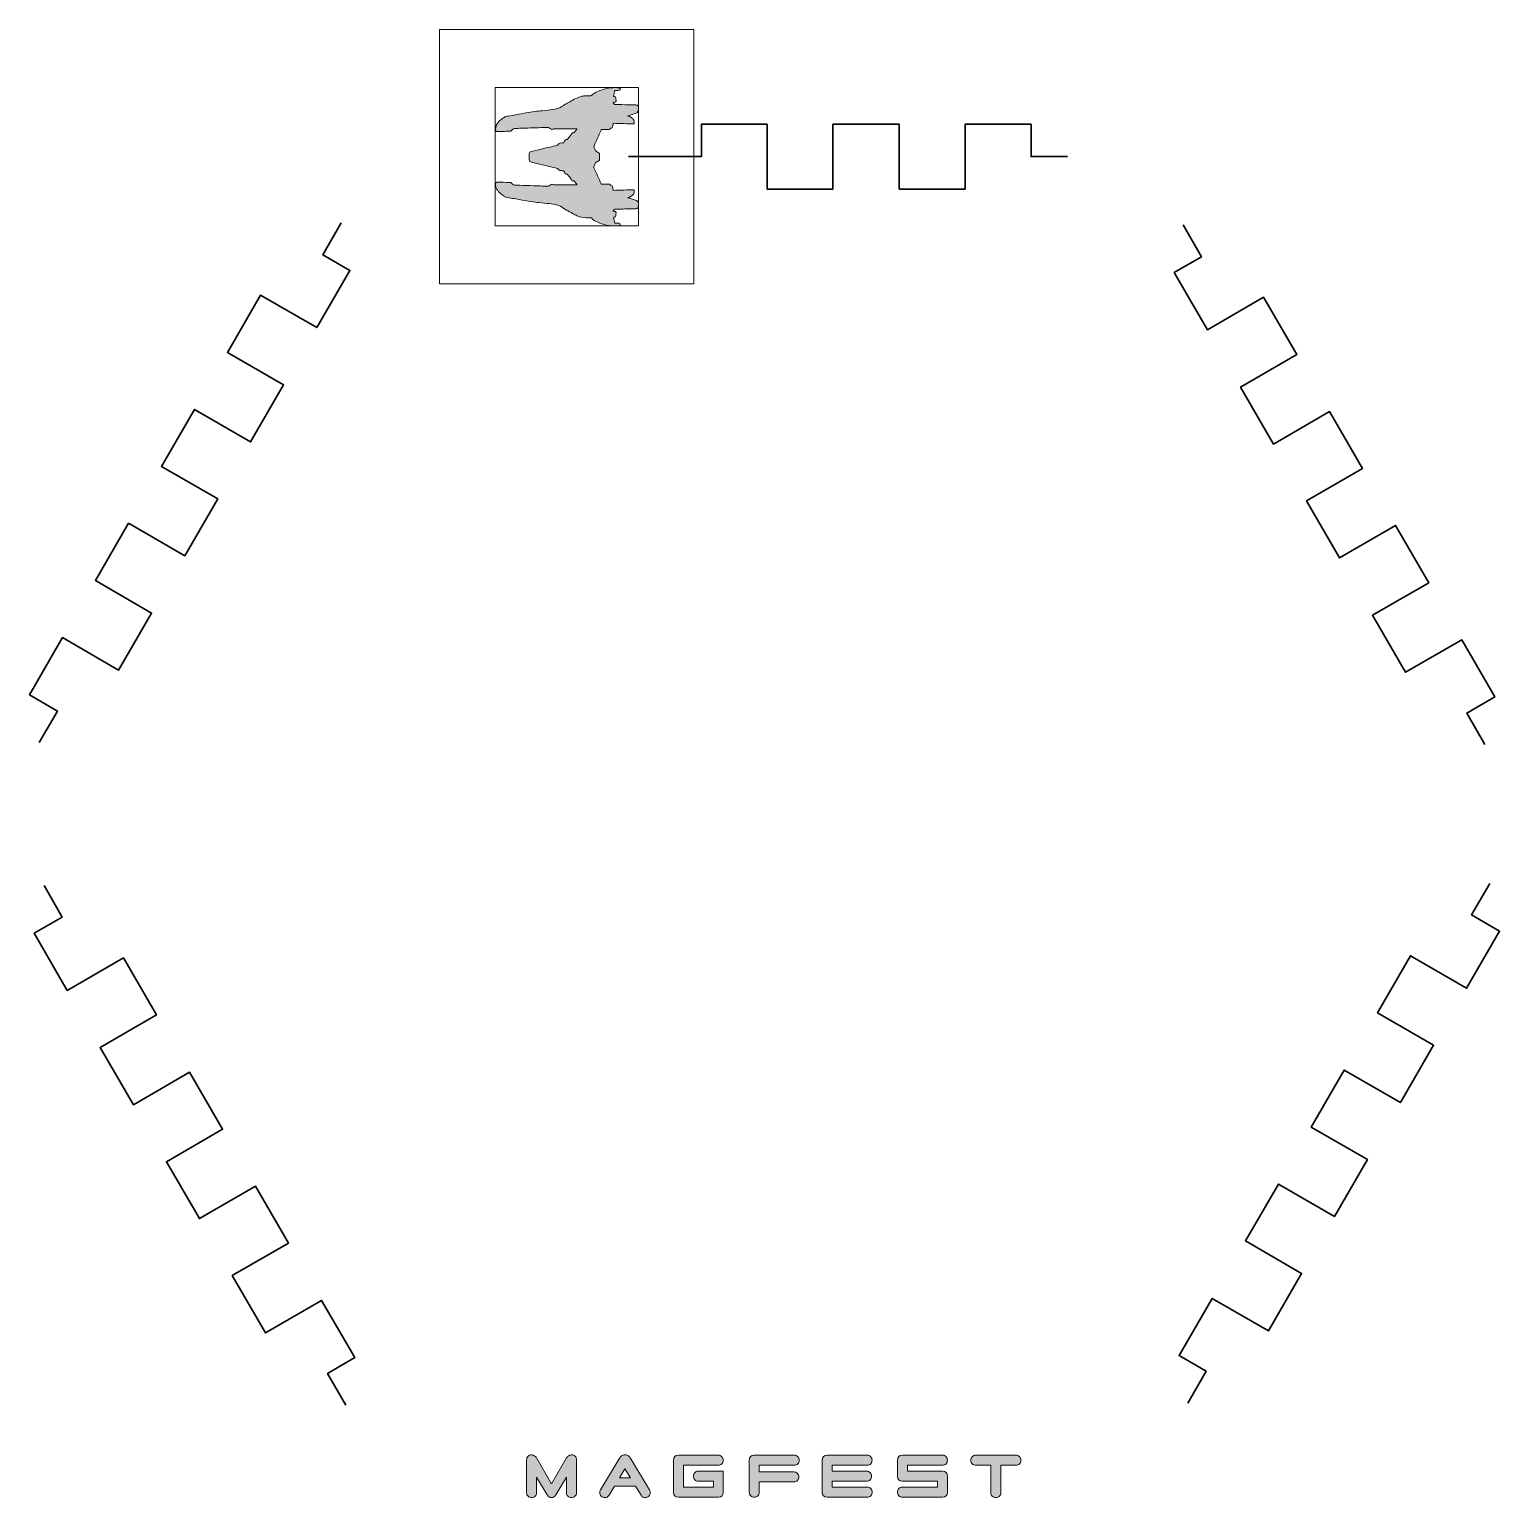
# Model space of a CAD drawing. Header units: inches. Extents: x 54.9 to 121.3, y 57.4 to 123.8.
import ezdxf

# ---------------------------------------------------------------- set-up
doc = ezdxf.new("R2010")
doc.units = ezdxf.units.IN
doc.header["$MEASUREMENT"] = 0
for name, color, linetype in [('Layer 4', 7, 'Continuous'), ('Layer 5', 7, 'Continuous'), ('Layer 6', 7, 'Continuous')]:
    doc.layers.add(name, color=color, linetype=linetype)

# ---------------------------------------------------------------- blocks, each defined once
blk = doc.blocks.new('block 2')
at = {"layer": 'Layer 6', "true_color": 0xffffff}
h = blk.add_hatch(color=7, dxfattribs=at)
h.dxf.hatch_style = 2
edge = h.paths.add_edge_path()
edge.add_spline(control_points=[(78.473, 58.05), (78.473, 58.05), (79.15, 59.221), (79.15, 59.221), (79.177, 59.266), (79.212, 59.301), (79.256, 59.325), (79.3, 59.35), (79.344, 59.362), (79.387, 59.362), (79.444, 59.362), (79.493, 59.342), (79.536, 59.302), (79.578, 59.263), (79.599, 59.196), (79.599, 59.102), (79.599, 59.102), (79.599, 57.654), (79.599, 57.654), (79.599, 57.585), (79.576, 57.53), (79.531, 57.491), (79.486, 57.451), (79.434, 57.431), (79.376, 57.431), (79.312, 57.431), (79.258, 57.451), (79.214, 57.491), (79.17, 57.53), (79.147, 57.585), (79.147, 57.654), (79.147, 57.654), (79.147, 58.351), (79.147, 58.351), (79.147, 58.351), (78.662, 57.555), (78.662, 57.555), (78.611, 57.473), (78.548, 57.431), (78.473, 57.431), (78.394, 57.431), (78.33, 57.473), (78.281, 57.555), (78.281, 57.555), (77.798, 58.351), (77.798, 58.351), (77.798, 58.351), (77.798, 57.654), (77.798, 57.654), (77.798, 57.585), (77.776, 57.53), (77.731, 57.491), (77.686, 57.451), (77.632, 57.431), (77.57, 57.431), (77.51, 57.431), (77.457, 57.451), (77.413, 57.491), (77.369, 57.53), (77.347, 57.585), (77.347, 57.654), (77.347, 57.654), (77.347, 59.102), (77.347, 59.102), (77.347, 59.196), (77.368, 59.263), (77.41, 59.302), (77.453, 59.342), (77.501, 59.362), (77.556, 59.362), (77.601, 59.362), (77.645, 59.35), (77.688, 59.325), (77.732, 59.301), (77.766, 59.266), (77.793, 59.221), (77.793, 59.221), (78.473, 58.05), (78.473, 58.05)], knot_values=[0, 0, 0, 0, 1, 1, 1, 2, 2, 2, 3, 3, 3, 4, 4, 4, 5, 5, 5, 6, 6, 6, 7, 7, 7, 8, 8, 8, 9, 9, 9, 10, 10, 10, 11, 11, 11, 12, 12, 12, 13, 13, 13, 14, 14, 14, 15, 15, 15, 16, 16, 16, 17, 17, 17, 18, 18, 18, 19, 19, 19, 20, 20, 20, 21, 21, 21, 22, 22, 22, 23, 23, 23, 24, 24, 24, 25, 25, 25, 26, 26, 26, 26], degree=3, periodic=1)
h = blk.add_hatch(color=7, dxfattribs=at)
h.dxf.hatch_style = 2
edge = h.paths.add_edge_path()
edge.add_spline(control_points=[(80.886, 57.431), (80.824, 57.431), (80.769, 57.453), (80.722, 57.496), (80.675, 57.54), (80.652, 57.592), (80.652, 57.654), (80.652, 57.696), (80.664, 57.737), (80.688, 57.778), (80.688, 57.778), (81.526, 59.178), (81.526, 59.178), (81.56, 59.235), (81.597, 59.279), (81.637, 59.312), (81.676, 59.345), (81.728, 59.362), (81.792, 59.362), (81.856, 59.362), (81.907, 59.346), (81.947, 59.314), (81.987, 59.282), (82.024, 59.237), (82.06, 59.178), (82.06, 59.178), (82.901, 57.776), (82.901, 57.776), (82.912, 57.753), (82.921, 57.732), (82.928, 57.712), (82.934, 57.693), (82.938, 57.672), (82.938, 57.652), (82.938, 57.62), (82.931, 57.59), (82.918, 57.564), (82.905, 57.538), (82.887, 57.515), (82.866, 57.495), (82.844, 57.475), (82.819, 57.46), (82.791, 57.448), (82.763, 57.437), (82.733, 57.431), (82.703, 57.431), (82.666, 57.431), (82.631, 57.439), (82.599, 57.455), (82.567, 57.471), (82.54, 57.498), (82.517, 57.536), (82.517, 57.536), (82.263, 57.953), (82.263, 57.953), (82.263, 57.953), (81.32, 57.953), (81.32, 57.953), (81.32, 57.953), (81.072, 57.539), (81.072, 57.539), (81.029, 57.467), (80.967, 57.431), (80.886, 57.431)], knot_values=[0, 0, 0, 0, 1, 1, 1, 2, 2, 2, 3, 3, 3, 4, 4, 4, 5, 5, 5, 6, 6, 6, 7, 7, 7, 8, 8, 8, 9, 9, 9, 10, 10, 10, 11, 11, 11, 12, 12, 12, 13, 13, 13, 14, 14, 14, 15, 15, 15, 16, 16, 16, 17, 17, 17, 18, 18, 18, 19, 19, 19, 20, 20, 20, 21, 21, 21, 21], degree=3, periodic=1)
h.paths.add_polyline_path([(81.792, 58.735), (81.541, 58.318), (82.043, 58.318)])
h = blk.add_hatch(color=7, dxfattribs=at)
h.dxf.hatch_style = 2
edge = h.paths.add_edge_path()
edge.add_spline(control_points=[(86.234, 57.677), (86.234, 57.524), (86.16, 57.448), (86.011, 57.448), (86.011, 57.448), (84.205, 57.448), (84.205, 57.448), (84.056, 57.448), (83.982, 57.524), (83.982, 57.677), (83.982, 57.677), (83.982, 59.119), (83.982, 59.119), (83.982, 59.271), (84.056, 59.348), (84.205, 59.348), (84.205, 59.348), (86, 59.348), (86, 59.348), (86.071, 59.348), (86.127, 59.325), (86.168, 59.28), (86.208, 59.235), (86.228, 59.181), (86.228, 59.119), (86.228, 59.057), (86.208, 59.003), (86.168, 58.958), (86.127, 58.913), (86.071, 58.89), (86, 58.89), (86, 58.89), (84.431, 58.89), (84.431, 58.89), (84.431, 58.89), (84.431, 57.903), (84.431, 57.903), (84.431, 57.903), (85.785, 57.903), (85.785, 57.903), (85.785, 57.903), (85.785, 58.171), (85.785, 58.171), (85.785, 58.171), (85.108, 58.171), (85.108, 58.171), (85.036, 58.171), (84.981, 58.193), (84.941, 58.237), (84.902, 58.281), (84.882, 58.334), (84.882, 58.397), (84.882, 58.459), (84.902, 58.512), (84.941, 58.557), (84.981, 58.603), (85.036, 58.625), (85.108, 58.625), (85.108, 58.625), (86.234, 58.625), (86.234, 58.625), (86.234, 58.625), (86.234, 57.677), (86.234, 57.677)], knot_values=[0, 0, 0, 0, 1, 1, 1, 2, 2, 2, 3, 3, 3, 4, 4, 4, 5, 5, 5, 6, 6, 6, 7, 7, 7, 8, 8, 8, 9, 9, 9, 10, 10, 10, 11, 11, 11, 12, 12, 12, 13, 13, 13, 14, 14, 14, 15, 15, 15, 16, 16, 16, 17, 17, 17, 18, 18, 18, 19, 19, 19, 20, 20, 20, 21, 21, 21, 21], degree=3, periodic=1)
h = blk.add_hatch(color=7, dxfattribs=at)
h.dxf.hatch_style = 2
edge = h.paths.add_edge_path()
edge.add_spline(control_points=[(87.857, 58.89), (87.857, 58.89), (87.857, 58.591), (87.857, 58.591), (87.857, 58.591), (89.417, 58.591), (89.417, 58.591), (89.487, 58.591), (89.542, 58.569), (89.582, 58.525), (89.623, 58.481), (89.643, 58.427), (89.643, 58.363), (89.643, 58.301), (89.623, 58.248), (89.582, 58.203), (89.542, 58.159), (89.487, 58.137), (89.417, 58.137), (89.417, 58.137), (87.857, 58.137), (87.857, 58.137), (87.857, 58.137), (87.857, 57.677), (87.857, 57.677), (87.857, 57.605), (87.834, 57.55), (87.789, 57.51), (87.744, 57.471), (87.691, 57.451), (87.631, 57.451), (87.571, 57.451), (87.519, 57.471), (87.474, 57.51), (87.43, 57.55), (87.408, 57.605), (87.408, 57.677), (87.408, 57.677), (87.408, 59.119), (87.408, 59.119), (87.408, 59.271), (87.482, 59.348), (87.631, 59.348), (87.631, 59.348), (89.437, 59.348), (89.437, 59.348), (89.509, 59.348), (89.564, 59.325), (89.604, 59.28), (89.643, 59.235), (89.663, 59.181), (89.663, 59.119), (89.663, 59.057), (89.643, 59.003), (89.604, 58.958), (89.564, 58.913), (89.509, 58.89), (89.437, 58.89), (89.437, 58.89), (87.857, 58.89), (87.857, 58.89)], knot_values=[0, 0, 0, 0, 1, 1, 1, 2, 2, 2, 3, 3, 3, 4, 4, 4, 5, 5, 5, 6, 6, 6, 7, 7, 7, 8, 8, 8, 9, 9, 9, 10, 10, 10, 11, 11, 11, 12, 12, 12, 13, 13, 13, 14, 14, 14, 15, 15, 15, 16, 16, 16, 17, 17, 17, 18, 18, 18, 19, 19, 19, 20, 20, 20, 20], degree=3, periodic=1)
h = blk.add_hatch(color=7, dxfattribs=at)
h.dxf.hatch_style = 2
edge = h.paths.add_edge_path()
edge.add_spline(control_points=[(90.93, 57.448), (90.781, 57.448), (90.707, 57.524), (90.707, 57.677), (90.707, 57.677), (90.707, 59.119), (90.707, 59.119), (90.707, 59.271), (90.781, 59.348), (90.93, 59.348), (90.93, 59.348), (92.728, 59.348), (92.728, 59.348), (92.799, 59.348), (92.855, 59.325), (92.896, 59.28), (92.936, 59.235), (92.956, 59.181), (92.956, 59.119), (92.956, 59.057), (92.936, 59.003), (92.896, 58.958), (92.855, 58.913), (92.799, 58.89), (92.728, 58.89), (92.728, 58.89), (91.156, 58.89), (91.156, 58.89), (91.156, 58.89), (91.156, 58.625), (91.156, 58.625), (91.156, 58.625), (92.702, 58.625), (92.702, 58.625), (92.774, 58.625), (92.829, 58.603), (92.869, 58.557), (92.908, 58.512), (92.928, 58.459), (92.928, 58.397), (92.928, 58.334), (92.908, 58.281), (92.869, 58.237), (92.829, 58.193), (92.774, 58.171), (92.702, 58.171), (92.702, 58.171), (91.156, 58.171), (91.156, 58.171), (91.156, 58.171), (91.156, 57.903), (91.156, 57.903), (91.156, 57.903), (92.736, 57.903), (92.736, 57.903), (92.808, 57.903), (92.863, 57.881), (92.903, 57.836), (92.942, 57.792), (92.962, 57.739), (92.962, 57.677), (92.962, 57.613), (92.942, 57.559), (92.903, 57.515), (92.863, 57.47), (92.808, 57.448), (92.736, 57.448), (92.736, 57.448), (90.93, 57.448), (90.93, 57.448)], knot_values=[0, 0, 0, 0, 1, 1, 1, 2, 2, 2, 3, 3, 3, 4, 4, 4, 5, 5, 5, 6, 6, 6, 7, 7, 7, 8, 8, 8, 9, 9, 9, 10, 10, 10, 11, 11, 11, 12, 12, 12, 13, 13, 13, 14, 14, 14, 15, 15, 15, 16, 16, 16, 17, 17, 17, 18, 18, 18, 19, 19, 19, 20, 20, 20, 21, 21, 21, 22, 22, 22, 23, 23, 23, 23], degree=3, periodic=1)
h = blk.add_hatch(color=7, dxfattribs=at)
h.dxf.hatch_style = 2
edge = h.paths.add_edge_path()
edge.add_spline(control_points=[(94.557, 58.89), (94.557, 58.89), (94.557, 58.625), (94.557, 58.625), (94.557, 58.625), (96.134, 58.625), (96.134, 58.625), (96.285, 58.625), (96.36, 58.549), (96.36, 58.397), (96.36, 58.397), (96.36, 57.677), (96.36, 57.677), (96.36, 57.524), (96.285, 57.448), (96.134, 57.448), (96.134, 57.448), (94.328, 57.448), (94.328, 57.448), (94.256, 57.448), (94.202, 57.47), (94.163, 57.515), (94.124, 57.559), (94.105, 57.613), (94.105, 57.677), (94.105, 57.739), (94.124, 57.792), (94.163, 57.836), (94.202, 57.881), (94.256, 57.903), (94.328, 57.903), (94.328, 57.903), (95.909, 57.903), (95.909, 57.903), (95.909, 57.903), (95.909, 58.171), (95.909, 58.171), (95.909, 58.171), (94.328, 58.171), (94.328, 58.171), (94.18, 58.171), (94.105, 58.246), (94.105, 58.397), (94.105, 58.397), (94.105, 59.119), (94.105, 59.119), (94.105, 59.271), (94.18, 59.348), (94.328, 59.348), (94.328, 59.348), (96.134, 59.348), (96.134, 59.348), (96.204, 59.348), (96.259, 59.325), (96.299, 59.28), (96.34, 59.235), (96.36, 59.181), (96.36, 59.119), (96.36, 59.057), (96.34, 59.003), (96.299, 58.958), (96.259, 58.913), (96.204, 58.89), (96.134, 58.89), (96.134, 58.89), (94.557, 58.89), (94.557, 58.89)], knot_values=[0, 0, 0, 0, 1, 1, 1, 2, 2, 2, 3, 3, 3, 4, 4, 4, 5, 5, 5, 6, 6, 6, 7, 7, 7, 8, 8, 8, 9, 9, 9, 10, 10, 10, 11, 11, 11, 12, 12, 12, 13, 13, 13, 14, 14, 14, 15, 15, 15, 16, 16, 16, 17, 17, 17, 18, 18, 18, 19, 19, 19, 20, 20, 20, 21, 21, 21, 22, 22, 22, 22], degree=3, periodic=1)
h = blk.add_hatch(color=7, dxfattribs=at)
h.dxf.hatch_style = 2
edge = h.paths.add_edge_path()
edge.add_spline(control_points=[(98.773, 58.89), (98.773, 58.89), (98.773, 57.654), (98.773, 57.654), (98.773, 57.585), (98.751, 57.53), (98.707, 57.491), (98.663, 57.451), (98.609, 57.431), (98.547, 57.431), (98.487, 57.431), (98.434, 57.451), (98.389, 57.491), (98.344, 57.53), (98.322, 57.585), (98.322, 57.654), (98.322, 57.654), (98.322, 58.89), (98.322, 58.89), (98.322, 58.89), (97.644, 58.89), (97.644, 58.89), (97.573, 58.89), (97.517, 58.913), (97.478, 58.958), (97.438, 59.003), (97.418, 59.057), (97.418, 59.119), (97.418, 59.181), (97.438, 59.235), (97.478, 59.28), (97.517, 59.325), (97.573, 59.348), (97.644, 59.348), (97.644, 59.348), (99.448, 59.348), (99.448, 59.348), (99.519, 59.348), (99.575, 59.325), (99.616, 59.28), (99.656, 59.235), (99.676, 59.181), (99.676, 59.119), (99.676, 59.057), (99.656, 59.003), (99.616, 58.958), (99.575, 58.913), (99.519, 58.89), (99.448, 58.89), (99.448, 58.89), (98.773, 58.89), (98.773, 58.89)], knot_values=[0, 0, 0, 0, 1, 1, 1, 2, 2, 2, 3, 3, 3, 4, 4, 4, 5, 5, 5, 6, 6, 6, 7, 7, 7, 8, 8, 8, 9, 9, 9, 10, 10, 10, 11, 11, 11, 12, 12, 12, 13, 13, 13, 14, 14, 14, 15, 15, 15, 16, 16, 16, 17, 17, 17, 17], degree=3, periodic=1)
at = {"layer": 'Layer 6', "lineweight": 0}
blk.add_lwpolyline([(81.792, 58.735), (81.541, 58.318), (82.043, 58.318), (81.792, 58.735)], dxfattribs=at)
for points, knots in [([(78.473, 58.05), (78.473, 58.05), (79.15, 59.221), (79.15, 59.221), (79.177, 59.266), (79.212, 59.301), (79.256, 59.325), (79.3, 59.35), (79.344, 59.362), (79.387, 59.362), (79.444, 59.362), (79.493, 59.342), (79.536, 59.302), (79.578, 59.263), (79.599, 59.196), (79.599, 59.102), (79.599, 59.102), (79.599, 57.654), (79.599, 57.654), (79.599, 57.585), (79.576, 57.53), (79.531, 57.491), (79.486, 57.451), (79.434, 57.431), (79.376, 57.431), (79.312, 57.431), (79.258, 57.451), (79.214, 57.491), (79.17, 57.53), (79.147, 57.585), (79.147, 57.654), (79.147, 57.654), (79.147, 58.351), (79.147, 58.351), (79.147, 58.351), (78.662, 57.555), (78.662, 57.555), (78.611, 57.473), (78.548, 57.431), (78.473, 57.431), (78.394, 57.431), (78.33, 57.473), (78.281, 57.555), (78.281, 57.555), (77.798, 58.351), (77.798, 58.351), (77.798, 58.351), (77.798, 57.654), (77.798, 57.654), (77.798, 57.585), (77.776, 57.53), (77.731, 57.491), (77.686, 57.451), (77.632, 57.431), (77.57, 57.431), (77.51, 57.431), (77.457, 57.451), (77.413, 57.491), (77.369, 57.53), (77.347, 57.585), (77.347, 57.654), (77.347, 57.654), (77.347, 59.102), (77.347, 59.102), (77.347, 59.196), (77.368, 59.263), (77.41, 59.302), (77.453, 59.342), (77.501, 59.362), (77.556, 59.362), (77.601, 59.362), (77.645, 59.35), (77.688, 59.325), (77.732, 59.301), (77.766, 59.266), (77.793, 59.221), (77.793, 59.221), (78.473, 58.05), (78.473, 58.05)], [0, 0, 0, 0, 1, 1, 1, 2, 2, 2, 3, 3, 3, 4, 4, 4, 5, 5, 5, 6, 6, 6, 7, 7, 7, 8, 8, 8, 9, 9, 9, 10, 10, 10, 11, 11, 11, 12, 12, 12, 13, 13, 13, 14, 14, 14, 15, 15, 15, 16, 16, 16, 17, 17, 17, 18, 18, 18, 19, 19, 19, 20, 20, 20, 21, 21, 21, 22, 22, 22, 23, 23, 23, 24, 24, 24, 25, 25, 25, 26, 26, 26, 26]), ([(80.886, 57.431), (80.824, 57.431), (80.769, 57.453), (80.722, 57.496), (80.675, 57.54), (80.652, 57.592), (80.652, 57.654), (80.652, 57.696), (80.664, 57.737), (80.688, 57.778), (80.688, 57.778), (81.526, 59.178), (81.526, 59.178), (81.56, 59.235), (81.597, 59.279), (81.637, 59.312), (81.676, 59.345), (81.728, 59.362), (81.792, 59.362), (81.856, 59.362), (81.907, 59.346), (81.947, 59.314), (81.987, 59.282), (82.024, 59.237), (82.06, 59.178), (82.06, 59.178), (82.901, 57.776), (82.901, 57.776), (82.912, 57.753), (82.921, 57.732), (82.928, 57.712), (82.934, 57.693), (82.938, 57.672), (82.938, 57.652), (82.938, 57.62), (82.931, 57.59), (82.918, 57.564), (82.905, 57.538), (82.887, 57.515), (82.866, 57.495), (82.844, 57.475), (82.819, 57.46), (82.791, 57.448), (82.763, 57.437), (82.733, 57.431), (82.703, 57.431), (82.666, 57.431), (82.631, 57.439), (82.599, 57.455), (82.567, 57.471), (82.54, 57.498), (82.517, 57.536), (82.517, 57.536), (82.263, 57.953), (82.263, 57.953), (82.263, 57.953), (81.32, 57.953), (81.32, 57.953), (81.32, 57.953), (81.072, 57.539), (81.072, 57.539), (81.029, 57.467), (80.967, 57.431), (80.886, 57.431)], [0, 0, 0, 0, 1, 1, 1, 2, 2, 2, 3, 3, 3, 4, 4, 4, 5, 5, 5, 6, 6, 6, 7, 7, 7, 8, 8, 8, 9, 9, 9, 10, 10, 10, 11, 11, 11, 12, 12, 12, 13, 13, 13, 14, 14, 14, 15, 15, 15, 16, 16, 16, 17, 17, 17, 18, 18, 18, 19, 19, 19, 20, 20, 20, 21, 21, 21, 21]), ([(86.234, 57.677), (86.234, 57.524), (86.16, 57.448), (86.011, 57.448), (86.011, 57.448), (84.205, 57.448), (84.205, 57.448), (84.056, 57.448), (83.982, 57.524), (83.982, 57.677), (83.982, 57.677), (83.982, 59.119), (83.982, 59.119), (83.982, 59.271), (84.056, 59.348), (84.205, 59.348), (84.205, 59.348), (86, 59.348), (86, 59.348), (86.071, 59.348), (86.127, 59.325), (86.168, 59.28), (86.208, 59.235), (86.228, 59.181), (86.228, 59.119), (86.228, 59.057), (86.208, 59.003), (86.168, 58.958), (86.127, 58.913), (86.071, 58.89), (86, 58.89), (86, 58.89), (84.431, 58.89), (84.431, 58.89), (84.431, 58.89), (84.431, 57.903), (84.431, 57.903), (84.431, 57.903), (85.785, 57.903), (85.785, 57.903), (85.785, 57.903), (85.785, 58.171), (85.785, 58.171), (85.785, 58.171), (85.108, 58.171), (85.108, 58.171), (85.036, 58.171), (84.981, 58.193), (84.941, 58.237), (84.902, 58.281), (84.882, 58.334), (84.882, 58.397), (84.882, 58.459), (84.902, 58.512), (84.941, 58.557), (84.981, 58.603), (85.036, 58.625), (85.108, 58.625), (85.108, 58.625), (86.234, 58.625), (86.234, 58.625), (86.234, 58.625), (86.234, 57.677), (86.234, 57.677)], [0, 0, 0, 0, 1, 1, 1, 2, 2, 2, 3, 3, 3, 4, 4, 4, 5, 5, 5, 6, 6, 6, 7, 7, 7, 8, 8, 8, 9, 9, 9, 10, 10, 10, 11, 11, 11, 12, 12, 12, 13, 13, 13, 14, 14, 14, 15, 15, 15, 16, 16, 16, 17, 17, 17, 18, 18, 18, 19, 19, 19, 20, 20, 20, 21, 21, 21, 21]), ([(87.857, 58.89), (87.857, 58.89), (87.857, 58.591), (87.857, 58.591), (87.857, 58.591), (89.417, 58.591), (89.417, 58.591), (89.487, 58.591), (89.542, 58.569), (89.582, 58.525), (89.623, 58.481), (89.643, 58.427), (89.643, 58.363), (89.643, 58.301), (89.623, 58.248), (89.582, 58.203), (89.542, 58.159), (89.487, 58.137), (89.417, 58.137), (89.417, 58.137), (87.857, 58.137), (87.857, 58.137), (87.857, 58.137), (87.857, 57.677), (87.857, 57.677), (87.857, 57.605), (87.834, 57.55), (87.789, 57.51), (87.744, 57.471), (87.691, 57.451), (87.631, 57.451), (87.571, 57.451), (87.519, 57.471), (87.474, 57.51), (87.43, 57.55), (87.408, 57.605), (87.408, 57.677), (87.408, 57.677), (87.408, 59.119), (87.408, 59.119), (87.408, 59.271), (87.482, 59.348), (87.631, 59.348), (87.631, 59.348), (89.437, 59.348), (89.437, 59.348), (89.509, 59.348), (89.564, 59.325), (89.604, 59.28), (89.643, 59.235), (89.663, 59.181), (89.663, 59.119), (89.663, 59.057), (89.643, 59.003), (89.604, 58.958), (89.564, 58.913), (89.509, 58.89), (89.437, 58.89), (89.437, 58.89), (87.857, 58.89), (87.857, 58.89)], [0, 0, 0, 0, 1, 1, 1, 2, 2, 2, 3, 3, 3, 4, 4, 4, 5, 5, 5, 6, 6, 6, 7, 7, 7, 8, 8, 8, 9, 9, 9, 10, 10, 10, 11, 11, 11, 12, 12, 12, 13, 13, 13, 14, 14, 14, 15, 15, 15, 16, 16, 16, 17, 17, 17, 18, 18, 18, 19, 19, 19, 20, 20, 20, 20]), ([(90.93, 57.448), (90.781, 57.448), (90.707, 57.524), (90.707, 57.677), (90.707, 57.677), (90.707, 59.119), (90.707, 59.119), (90.707, 59.271), (90.781, 59.348), (90.93, 59.348), (90.93, 59.348), (92.728, 59.348), (92.728, 59.348), (92.799, 59.348), (92.855, 59.325), (92.896, 59.28), (92.936, 59.235), (92.956, 59.181), (92.956, 59.119), (92.956, 59.057), (92.936, 59.003), (92.896, 58.958), (92.855, 58.913), (92.799, 58.89), (92.728, 58.89), (92.728, 58.89), (91.156, 58.89), (91.156, 58.89), (91.156, 58.89), (91.156, 58.625), (91.156, 58.625), (91.156, 58.625), (92.702, 58.625), (92.702, 58.625), (92.774, 58.625), (92.829, 58.603), (92.869, 58.557), (92.908, 58.512), (92.928, 58.459), (92.928, 58.397), (92.928, 58.334), (92.908, 58.281), (92.869, 58.237), (92.829, 58.193), (92.774, 58.171), (92.702, 58.171), (92.702, 58.171), (91.156, 58.171), (91.156, 58.171), (91.156, 58.171), (91.156, 57.903), (91.156, 57.903), (91.156, 57.903), (92.736, 57.903), (92.736, 57.903), (92.808, 57.903), (92.863, 57.881), (92.903, 57.836), (92.942, 57.792), (92.962, 57.739), (92.962, 57.677), (92.962, 57.613), (92.942, 57.559), (92.903, 57.515), (92.863, 57.47), (92.808, 57.448), (92.736, 57.448), (92.736, 57.448), (90.93, 57.448), (90.93, 57.448)], [0, 0, 0, 0, 1, 1, 1, 2, 2, 2, 3, 3, 3, 4, 4, 4, 5, 5, 5, 6, 6, 6, 7, 7, 7, 8, 8, 8, 9, 9, 9, 10, 10, 10, 11, 11, 11, 12, 12, 12, 13, 13, 13, 14, 14, 14, 15, 15, 15, 16, 16, 16, 17, 17, 17, 18, 18, 18, 19, 19, 19, 20, 20, 20, 21, 21, 21, 22, 22, 22, 23, 23, 23, 23]), ([(94.557, 58.89), (94.557, 58.89), (94.557, 58.625), (94.557, 58.625), (94.557, 58.625), (96.134, 58.625), (96.134, 58.625), (96.285, 58.625), (96.36, 58.549), (96.36, 58.397), (96.36, 58.397), (96.36, 57.677), (96.36, 57.677), (96.36, 57.524), (96.285, 57.448), (96.134, 57.448), (96.134, 57.448), (94.328, 57.448), (94.328, 57.448), (94.256, 57.448), (94.202, 57.47), (94.163, 57.515), (94.124, 57.559), (94.105, 57.613), (94.105, 57.677), (94.105, 57.739), (94.124, 57.792), (94.163, 57.836), (94.202, 57.881), (94.256, 57.903), (94.328, 57.903), (94.328, 57.903), (95.909, 57.903), (95.909, 57.903), (95.909, 57.903), (95.909, 58.171), (95.909, 58.171), (95.909, 58.171), (94.328, 58.171), (94.328, 58.171), (94.18, 58.171), (94.105, 58.246), (94.105, 58.397), (94.105, 58.397), (94.105, 59.119), (94.105, 59.119), (94.105, 59.271), (94.18, 59.348), (94.328, 59.348), (94.328, 59.348), (96.134, 59.348), (96.134, 59.348), (96.204, 59.348), (96.259, 59.325), (96.299, 59.28), (96.34, 59.235), (96.36, 59.181), (96.36, 59.119), (96.36, 59.057), (96.34, 59.003), (96.299, 58.958), (96.259, 58.913), (96.204, 58.89), (96.134, 58.89), (96.134, 58.89), (94.557, 58.89), (94.557, 58.89)], [0, 0, 0, 0, 1, 1, 1, 2, 2, 2, 3, 3, 3, 4, 4, 4, 5, 5, 5, 6, 6, 6, 7, 7, 7, 8, 8, 8, 9, 9, 9, 10, 10, 10, 11, 11, 11, 12, 12, 12, 13, 13, 13, 14, 14, 14, 15, 15, 15, 16, 16, 16, 17, 17, 17, 18, 18, 18, 19, 19, 19, 20, 20, 20, 21, 21, 21, 22, 22, 22, 22]), ([(98.773, 58.89), (98.773, 58.89), (98.773, 57.654), (98.773, 57.654), (98.773, 57.585), (98.751, 57.53), (98.707, 57.491), (98.663, 57.451), (98.609, 57.431), (98.547, 57.431), (98.487, 57.431), (98.434, 57.451), (98.389, 57.491), (98.344, 57.53), (98.322, 57.585), (98.322, 57.654), (98.322, 57.654), (98.322, 58.89), (98.322, 58.89), (98.322, 58.89), (97.644, 58.89), (97.644, 58.89), (97.573, 58.89), (97.517, 58.913), (97.478, 58.958), (97.438, 59.003), (97.418, 59.057), (97.418, 59.119), (97.418, 59.181), (97.438, 59.235), (97.478, 59.28), (97.517, 59.325), (97.573, 59.348), (97.644, 59.348), (97.644, 59.348), (99.448, 59.348), (99.448, 59.348), (99.519, 59.348), (99.575, 59.325), (99.616, 59.28), (99.656, 59.235), (99.676, 59.181), (99.676, 59.119), (99.676, 59.057), (99.656, 59.003), (99.616, 58.958), (99.575, 58.913), (99.519, 58.89), (99.448, 58.89), (99.448, 58.89), (98.773, 58.89), (98.773, 58.89)], [0, 0, 0, 0, 1, 1, 1, 2, 2, 2, 3, 3, 3, 4, 4, 4, 5, 5, 5, 6, 6, 6, 7, 7, 7, 8, 8, 8, 9, 9, 9, 10, 10, 10, 11, 11, 11, 12, 12, 12, 13, 13, 13, 14, 14, 14, 15, 15, 15, 16, 16, 16, 17, 17, 17, 17])]:
    blk.add_open_spline(points, degree=3, knots=knots, dxfattribs=at)
blk = doc.blocks.new('block 7')
at = {"layer": 'Layer 5', "true_color": 0xffffff}
h = blk.add_hatch(color=7, dxfattribs=at)
h.dxf.hatch_style = 2
edge = h.paths.add_edge_path()
edge.add_spline(control_points=[(81.252, 114.879), (81.244, 114.881), (81.236, 114.884), (81.228, 114.884), (81.03, 114.887), (80.843, 114.938), (80.661, 115.009), (80.572, 115.043), (80.485, 115.084), (80.404, 115.134), (80.361, 115.161), (80.319, 115.189), (80.287, 115.23), (80.279, 115.241), (80.267, 115.242), (80.255, 115.242), (80.181, 115.246), (80.107, 115.254), (80.033, 115.252), (79.893, 115.248), (79.763, 115.28), (79.638, 115.336), (79.565, 115.368), (79.492, 115.403), (79.423, 115.442), (79.236, 115.547), (79.05, 115.652), (78.871, 115.769), (78.821, 115.803), (78.762, 115.818), (78.704, 115.832), (78.596, 115.859), (78.485, 115.876), (78.373, 115.888), (78.217, 115.904), (78.061, 115.916), (77.905, 115.934), (77.787, 115.947), (77.67, 115.966), (77.553, 115.984), (77.374, 116.013), (77.195, 116.044), (77.016, 116.075), (76.814, 116.11), (76.613, 116.145), (76.411, 116.181), (76.403, 116.182), (76.395, 116.185), (76.388, 116.189), (76.274, 116.253), (76.168, 116.329), (76.081, 116.428), (76.024, 116.492), (75.978, 116.562), (75.954, 116.645), (75.945, 116.678), (75.938, 116.713), (75.934, 116.747), (75.93, 116.779), (75.939, 116.807), (75.961, 116.833), (75.983, 116.86), (76.005, 116.867), (76.038, 116.866), (76.219, 116.858), (76.4, 116.852), (76.581, 116.846), (76.592, 116.846), (76.604, 116.845), (76.616, 116.845), (76.629, 116.845), (76.639, 116.84), (76.647, 116.83), (76.668, 116.807), (76.691, 116.786), (76.711, 116.762), (76.733, 116.736), (76.761, 116.725), (76.793, 116.724), (76.874, 116.722), (76.955, 116.719), (77.036, 116.716), (77.242, 116.71), (77.449, 116.704), (77.655, 116.697), (77.872, 116.69), (78.088, 116.683), (78.305, 116.676), (78.327, 116.675), (78.343, 116.68), (78.361, 116.693), (78.39, 116.714), (78.42, 116.733), (78.451, 116.751), (78.476, 116.766), (78.503, 116.771), (78.532, 116.754), (78.544, 116.746), (78.561, 116.745), (78.577, 116.744), (78.61, 116.741), (78.643, 116.737), (78.676, 116.738), (78.982, 116.739), (79.287, 116.741), (79.593, 116.742), (79.6, 116.742), (79.608, 116.743), (79.618, 116.743), (79.614, 116.751), (79.612, 116.756), (79.609, 116.761), (79.577, 116.805), (79.545, 116.849), (79.514, 116.893), (79.505, 116.907), (79.493, 116.914), (79.477, 116.912), (79.44, 116.906), (79.418, 116.924), (79.395, 116.952), (79.33, 117.037), (79.261, 117.118), (79.195, 117.201), (79.182, 117.217), (79.169, 117.228), (79.149, 117.226), (79.115, 117.221), (79.096, 117.238), (79.081, 117.267), (79.066, 117.297), (79.047, 117.324), (79.03, 117.352), (79.023, 117.365), (79.014, 117.369), (79, 117.371), (78.949, 117.377), (78.898, 117.384), (78.847, 117.392), (78.824, 117.395), (78.806, 117.406), (78.792, 117.425), (78.785, 117.433), (78.776, 117.441), (78.771, 117.45), (78.754, 117.48), (78.727, 117.49), (78.695, 117.497), (78.357, 117.573), (78.02, 117.651), (77.683, 117.728), (77.643, 117.738), (77.603, 117.748), (77.563, 117.757), (77.502, 117.772), (77.469, 117.813), (77.468, 117.879), (77.467, 117.962), (77.468, 118.046), (77.468, 118.13), (77.468, 118.133), (77.468, 118.137), (77.468, 118.141), (77.473, 118.199), (77.507, 118.237), (77.563, 118.251), (77.733, 118.291), (77.902, 118.332), (78.072, 118.371), (78.286, 118.42), (78.5, 118.468), (78.714, 118.516), (78.732, 118.52), (78.748, 118.526), (78.759, 118.543), (78.766, 118.554), (78.776, 118.563), (78.783, 118.573), (78.803, 118.603), (78.832, 118.616), (78.866, 118.621), (78.911, 118.626), (78.956, 118.633), (79, 118.637), (79.015, 118.639), (79.023, 118.644), (79.031, 118.656), (79.051, 118.691), (79.073, 118.725), (79.093, 118.76), (79.101, 118.774), (79.111, 118.783), (79.128, 118.781), (79.162, 118.778), (79.185, 118.792), (79.206, 118.82), (79.273, 118.905), (79.342, 118.988), (79.41, 119.073), (79.423, 119.088), (79.435, 119.096), (79.456, 119.096), (79.512, 119.097), (79.495, 119.09), (79.527, 119.133), (79.553, 119.169), (79.578, 119.205), (79.604, 119.241), (79.609, 119.247), (79.613, 119.254), (79.619, 119.264), (79.609, 119.265), (79.602, 119.266), (79.596, 119.266), (79.288, 119.267), (78.98, 119.269), (78.673, 119.27), (78.633, 119.27), (78.594, 119.265), (78.555, 119.261), (78.546, 119.26), (78.536, 119.258), (78.528, 119.253), (78.504, 119.238), (78.481, 119.241), (78.458, 119.254), (78.43, 119.269), (78.401, 119.284), (78.376, 119.304), (78.349, 119.327), (78.321, 119.334), (78.285, 119.332), (78.028, 119.323), (77.77, 119.315), (77.512, 119.306), (77.377, 119.302), (77.242, 119.298), (77.107, 119.294), (77.004, 119.291), (76.901, 119.287), (76.798, 119.284), (76.763, 119.283), (76.733, 119.273), (76.709, 119.244), (76.692, 119.223), (76.671, 119.204), (76.653, 119.183), (76.641, 119.169), (76.627, 119.163), (76.608, 119.162), (76.489, 119.159), (76.371, 119.155), (76.253, 119.15), (76.173, 119.148), (76.093, 119.145), (76.013, 119.142), (75.998, 119.141), (75.987, 119.144), (75.978, 119.157), (75.974, 119.163), (75.969, 119.169), (75.963, 119.173), (75.933, 119.2), (75.931, 119.235), (75.935, 119.272), (75.946, 119.379), (75.992, 119.47), (76.058, 119.553), (76.107, 119.615), (76.165, 119.669), (76.229, 119.716), (76.274, 119.749), (76.322, 119.778), (76.369, 119.809), (76.417, 119.84), (76.474, 119.838), (76.528, 119.848), (76.745, 119.887), (76.962, 119.924), (77.179, 119.961), (77.363, 119.992), (77.546, 120.024), (77.73, 120.051), (77.834, 120.067), (77.938, 120.077), (78.042, 120.087), (78.238, 120.105), (78.434, 120.121), (78.627, 120.159), (78.665, 120.166), (78.704, 120.176), (78.742, 120.186), (78.8, 120.201), (78.853, 120.228), (78.904, 120.259), (79.054, 120.351), (79.205, 120.439), (79.356, 120.528), (79.448, 120.583), (79.541, 120.633), (79.64, 120.674), (79.726, 120.709), (79.813, 120.739), (79.906, 120.751), (79.926, 120.753), (79.947, 120.754), (79.967, 120.754), (80.06, 120.758), (80.154, 120.762), (80.247, 120.765), (80.268, 120.766), (80.283, 120.772), (80.297, 120.789), (80.324, 120.823), (80.36, 120.847), (80.397, 120.87), (80.48, 120.922), (80.568, 120.963), (80.659, 120.998), (80.785, 121.048), (80.915, 121.089), (81.05, 121.109), (81.18, 121.127), (81.311, 121.132), (81.443, 121.126), (81.468, 121.125), (81.494, 121.122), (81.519, 121.117), (81.533, 121.115), (81.546, 121.11), (81.558, 121.103), (81.586, 121.087), (81.59, 121.057), (81.569, 121.033), (81.555, 121.018), (81.54, 121.009), (81.519, 121.008), (81.464, 121.005), (81.409, 121), (81.354, 120.996), (81.348, 120.996), (81.343, 120.995), (81.336, 120.994), (81.316, 120.907), (81.297, 120.82), (81.276, 120.731), (81.305, 120.727), (81.331, 120.725), (81.359, 120.721), (81.367, 120.678), (81.375, 120.636), (81.383, 120.594), (81.387, 120.577), (81.389, 120.559), (81.393, 120.542), (81.397, 120.529), (81.396, 120.517), (81.383, 120.508), (81.383, 120.508), (81.382, 120.507), (81.381, 120.506), (81.356, 120.474), (81.326, 120.454), (81.283, 120.459), (81.276, 120.46), (81.267, 120.457), (81.256, 120.456), (81.259, 120.448), (81.26, 120.442), (81.263, 120.438), (81.273, 120.429), (81.287, 120.422), (81.293, 120.411), (81.299, 120.4), (81.296, 120.386), (81.298, 120.371), (81.308, 120.371), (81.318, 120.37), (81.328, 120.37), (81.543, 120.365), (81.758, 120.361), (81.973, 120.357), (82.076, 120.355), (82.179, 120.353), (82.281, 120.35), (82.306, 120.349), (82.33, 120.341), (82.353, 120.334), (82.371, 120.329), (82.383, 120.315), (82.385, 120.296), (82.392, 120.247), (82.398, 120.198), (82.404, 120.148), (82.407, 120.116), (82.4, 120.087), (82.378, 120.061), (82.368, 120.05), (82.361, 120.033), (82.357, 120.017), (82.352, 119.998), (82.341, 119.992), (82.324, 119.986), (82.234, 119.958), (82.145, 119.929), (82.057, 119.899), (82.017, 119.886), (81.978, 119.869), (81.939, 119.853), (81.934, 119.852), (81.929, 119.849), (81.918, 119.843), (81.94, 119.839), (81.956, 119.836), (81.972, 119.834), (82.003, 119.83), (82.03, 119.818), (82.053, 119.797), (82.09, 119.765), (82.128, 119.732), (82.165, 119.7), (82.193, 119.676), (82.208, 119.648), (82.208, 119.611), (82.207, 119.572), (82.207, 119.532), (82.207, 119.489), (81.895, 119.498), (81.581, 119.509), (81.262, 119.519), (81.248, 119.452), (81.234, 119.385), (81.219, 119.318), (81.2, 119.313), (81.181, 119.308), (81.162, 119.304), (81.149, 119.301), (81.137, 119.297), (81.133, 119.283), (81.122, 119.246), (81.096, 119.238), (81.06, 119.239), (80.958, 119.24), (80.856, 119.237), (80.754, 119.236), (80.744, 119.235), (80.734, 119.235), (80.723, 119.234), (80.718, 119.224), (80.714, 119.215), (80.71, 119.206), (80.605, 118.971), (80.5, 118.737), (80.395, 118.502), (80.387, 118.485), (80.385, 118.471), (80.392, 118.453), (80.41, 118.403), (80.427, 118.352), (80.444, 118.302), (80.449, 118.286), (80.457, 118.275), (80.472, 118.267), (80.522, 118.237), (80.57, 118.205), (80.62, 118.176), (80.634, 118.167), (80.639, 118.157), (80.639, 118.141), (80.639, 118.05), (80.639, 117.959), (80.639, 117.868), (80.639, 117.851), (80.634, 117.841), (80.62, 117.833), (80.569, 117.802), (80.52, 117.77), (80.47, 117.74), (80.457, 117.732), (80.45, 117.723), (80.445, 117.709), (80.428, 117.656), (80.409, 117.603), (80.391, 117.55), (80.386, 117.537), (80.385, 117.526), (80.391, 117.513), (80.5, 117.271), (80.608, 117.029), (80.717, 116.787), (80.719, 116.783), (80.721, 116.779), (80.725, 116.773), (80.734, 116.773), (80.744, 116.773), (80.754, 116.773), (80.862, 116.771), (80.971, 116.769), (81.079, 116.769), (81.103, 116.769), (81.117, 116.762), (81.125, 116.74), (81.127, 116.734), (81.132, 116.729), (81.134, 116.723), (81.139, 116.712), (81.148, 116.707), (81.159, 116.704), (81.179, 116.7), (81.198, 116.695), (81.219, 116.691), (81.234, 116.623), (81.248, 116.557), (81.262, 116.489), (81.578, 116.499), (81.893, 116.509), (82.209, 116.519), (82.21, 116.511), (82.211, 116.505), (82.211, 116.499), (82.21, 116.462), (82.208, 116.426), (82.207, 116.389), (82.207, 116.359), (82.195, 116.335), (82.174, 116.316), (82.131, 116.278), (82.088, 116.241), (82.045, 116.204), (82.026, 116.188), (82.002, 116.179), (81.977, 116.175), (81.96, 116.172), (81.944, 116.169), (81.925, 116.161), (81.935, 116.157), (81.944, 116.152), (81.953, 116.148), (82.069, 116.101), (82.188, 116.063), (82.307, 116.026), (82.311, 116.025), (82.316, 116.023), (82.32, 116.022), (82.342, 116.02), (82.353, 116.008), (82.358, 115.986), (82.362, 115.971), (82.371, 115.955), (82.381, 115.943), (82.399, 115.921), (82.407, 115.896), (82.404, 115.869), (82.4, 115.831), (82.395, 115.794), (82.391, 115.757), (82.389, 115.744), (82.387, 115.731), (82.386, 115.718), (82.384, 115.697), (82.374, 115.681), (82.354, 115.674), (82.331, 115.666), (82.306, 115.659), (82.282, 115.658), (82.062, 115.653), (81.841, 115.649), (81.621, 115.645), (81.523, 115.643), (81.425, 115.641), (81.326, 115.638), (81.317, 115.638), (81.308, 115.637), (81.3, 115.637), (81.298, 115.634), (81.296, 115.632), (81.297, 115.631), (81.299, 115.606), (81.291, 115.587), (81.268, 115.574), (81.262, 115.57), (81.259, 115.562), (81.252, 115.551), (81.276, 115.549), (81.294, 115.547), (81.313, 115.547), (81.329, 115.547), (81.342, 115.543), (81.354, 115.53), (81.366, 115.514), (81.387, 115.502), (81.393, 115.485), (81.398, 115.468), (81.389, 115.446), (81.385, 115.426), (81.377, 115.38), (81.368, 115.334), (81.359, 115.287), (81.332, 115.284), (81.306, 115.281), (81.276, 115.278), (81.296, 115.188), (81.316, 115.102), (81.336, 115.014), (81.361, 115.012), (81.386, 115.009), (81.41, 115.007), (81.446, 115.005), (81.482, 115.003), (81.517, 115), (81.53, 114.998), (81.544, 114.993), (81.555, 114.987), (81.572, 114.976), (81.584, 114.96), (81.581, 114.938), (81.578, 114.917), (81.563, 114.904), (81.544, 114.898), (81.523, 114.892), (81.501, 114.889), (81.479, 114.885), (81.47, 114.883), (81.46, 114.881), (81.45, 114.879), (81.45, 114.879), (81.252, 114.879), (81.252, 114.879)], knot_values=[0, 0, 0, 0, 1, 1, 1, 2, 2, 2, 3, 3, 3, 4, 4, 4, 5, 5, 5, 6, 6, 6, 7, 7, 7, 8, 8, 8, 9, 9, 9, 10, 10, 10, 11, 11, 11, 12, 12, 12, 13, 13, 13, 14, 14, 14, 15, 15, 15, 16, 16, 16, 17, 17, 17, 18, 18, 18, 19, 19, 19, 20, 20, 20, 21, 21, 21, 22, 22, 22, 23, 23, 23, 24, 24, 24, 25, 25, 25, 26, 26, 26, 27, 27, 27, 28, 28, 28, 29, 29, 29, 30, 30, 30, 31, 31, 31, 32, 32, 32, 33, 33, 33, 34, 34, 34, 35, 35, 35, 36, 36, 36, 37, 37, 37, 38, 38, 38, 39, 39, 39, 40, 40, 40, 41, 41, 41, 42, 42, 42, 43, 43, 43, 44, 44, 44, 45, 45, 45, 46, 46, 46, 47, 47, 47, 48, 48, 48, 49, 49, 49, 50, 50, 50, 51, 51, 51, 52, 52, 52, 53, 53, 53, 54, 54, 54, 55, 55, 55, 56, 56, 56, 57, 57, 57, 58, 58, 58, 59, 59, 59, 60, 60, 60, 61, 61, 61, 62, 62, 62, 63, 63, 63, 64, 64, 64, 65, 65, 65, 66, 66, 66, 67, 67, 67, 68, 68, 68, 69, 69, 69, 70, 70, 70, 71, 71, 71, 72, 72, 72, 73, 73, 73, 74, 74, 74, 75, 75, 75, 76, 76, 76, 77, 77, 77, 78, 78, 78, 79, 79, 79, 80, 80, 80, 81, 81, 81, 82, 82, 82, 83, 83, 83, 84, 84, 84, 85, 85, 85, 86, 86, 86, 87, 87, 87, 88, 88, 88, 89, 89, 89, 90, 90, 90, 91, 91, 91, 92, 92, 92, 93, 93, 93, 94, 94, 94, 95, 95, 95, 96, 96, 96, 97, 97, 97, 98, 98, 98, 99, 99, 99, 100, 100, 100, 101, 101, 101, 102, 102, 102, 103, 103, 103, 104, 104, 104, 105, 105, 105, 106, 106, 106, 107, 107, 107, 108, 108, 108, 109, 109, 109, 110, 110, 110, 111, 111, 111, 112, 112, 112, 113, 113, 113, 114, 114, 114, 115, 115, 115, 116, 116, 116, 117, 117, 117, 118, 118, 118, 119, 119, 119, 120, 120, 120, 121, 121, 121, 122, 122, 122, 123, 123, 123, 124, 124, 124, 125, 125, 125, 126, 126, 126, 127, 127, 127, 128, 128, 128, 129, 129, 129, 130, 130, 130, 131, 131, 131, 132, 132, 132, 133, 133, 133, 134, 134, 134, 135, 135, 135, 136, 136, 136, 137, 137, 137, 138, 138, 138, 139, 139, 139, 140, 140, 140, 141, 141, 141, 142, 142, 142, 143, 143, 143, 144, 144, 144, 145, 145, 145, 146, 146, 146, 147, 147, 147, 148, 148, 148, 149, 149, 149, 150, 150, 150, 151, 151, 151, 152, 152, 152, 153, 153, 153, 154, 154, 154, 155, 155, 155, 156, 156, 156, 157, 157, 157, 158, 158, 158, 159, 159, 159, 160, 160, 160, 161, 161, 161, 162, 162, 162, 163, 163, 163, 164, 164, 164, 165, 165, 165, 166, 166, 166, 167, 167, 167, 168, 168, 168, 169, 169, 169, 170, 170, 170, 171, 171, 171, 172, 172, 172, 173, 173, 173, 174, 174, 174, 175, 175, 175, 176, 176, 176, 177, 177, 177, 178, 178, 178, 179, 179, 179, 180, 180, 180, 181, 181, 181, 182, 182, 182, 183, 183, 183, 184, 184, 184, 185, 185, 185, 186, 186, 186, 187, 187, 187, 188, 188, 188, 189, 189, 189, 190, 190, 190, 191, 191, 191, 192, 192, 192, 193, 193, 193, 194, 194, 194, 195, 195, 195, 196, 196, 196, 197, 197, 197, 198, 198, 198, 199, 199, 199, 200, 200, 200, 201, 201, 201, 202, 202, 202, 203, 203, 203, 204, 204, 204, 205, 205, 205, 206, 206, 206, 207, 207, 207, 208, 208, 208, 209, 209, 209, 209], degree=3, periodic=1)
at = {"layer": 'Layer 5', "lineweight": 0}
blk.add_lwpolyline([(75.933, 114.879), (82.405, 114.879), (82.405, 121.129), (75.933, 121.129), (75.933, 114.879)], dxfattribs=at)
blk.add_open_spline([(81.252, 114.879), (81.244, 114.881), (81.236, 114.884), (81.228, 114.884), (81.03, 114.887), (80.843, 114.938), (80.661, 115.009), (80.572, 115.043), (80.485, 115.084), (80.404, 115.134), (80.361, 115.161), (80.319, 115.189), (80.287, 115.23), (80.279, 115.241), (80.267, 115.242), (80.255, 115.242), (80.181, 115.246), (80.107, 115.254), (80.033, 115.252), (79.893, 115.248), (79.763, 115.28), (79.638, 115.336), (79.565, 115.368), (79.492, 115.403), (79.423, 115.442), (79.236, 115.547), (79.05, 115.652), (78.871, 115.769), (78.821, 115.803), (78.762, 115.818), (78.704, 115.832), (78.596, 115.859), (78.485, 115.876), (78.373, 115.888), (78.217, 115.904), (78.061, 115.916), (77.905, 115.934), (77.787, 115.947), (77.67, 115.966), (77.553, 115.984), (77.374, 116.013), (77.195, 116.044), (77.016, 116.075), (76.814, 116.11), (76.613, 116.145), (76.411, 116.181), (76.403, 116.182), (76.395, 116.185), (76.388, 116.189), (76.274, 116.253), (76.168, 116.329), (76.081, 116.428), (76.024, 116.492), (75.978, 116.562), (75.954, 116.645), (75.945, 116.678), (75.938, 116.713), (75.934, 116.747), (75.93, 116.779), (75.939, 116.807), (75.961, 116.833), (75.983, 116.86), (76.005, 116.867), (76.038, 116.866), (76.219, 116.858), (76.4, 116.852), (76.581, 116.846), (76.592, 116.846), (76.604, 116.845), (76.616, 116.845), (76.629, 116.845), (76.639, 116.84), (76.647, 116.83), (76.668, 116.807), (76.691, 116.786), (76.711, 116.762), (76.733, 116.736), (76.761, 116.725), (76.793, 116.724), (76.874, 116.722), (76.955, 116.719), (77.036, 116.716), (77.242, 116.71), (77.449, 116.704), (77.655, 116.697), (77.872, 116.69), (78.088, 116.683), (78.305, 116.676), (78.327, 116.675), (78.343, 116.68), (78.361, 116.693), (78.39, 116.714), (78.42, 116.733), (78.451, 116.751), (78.476, 116.766), (78.503, 116.771), (78.532, 116.754), (78.544, 116.746), (78.561, 116.745), (78.577, 116.744), (78.61, 116.741), (78.643, 116.737), (78.676, 116.738), (78.982, 116.739), (79.287, 116.741), (79.593, 116.742), (79.6, 116.742), (79.608, 116.743), (79.618, 116.743), (79.614, 116.751), (79.612, 116.756), (79.609, 116.761), (79.577, 116.805), (79.545, 116.849), (79.514, 116.893), (79.505, 116.907), (79.493, 116.914), (79.477, 116.912), (79.44, 116.906), (79.418, 116.924), (79.395, 116.952), (79.33, 117.037), (79.261, 117.118), (79.195, 117.201), (79.182, 117.217), (79.169, 117.228), (79.149, 117.226), (79.115, 117.221), (79.096, 117.238), (79.081, 117.267), (79.066, 117.297), (79.047, 117.324), (79.03, 117.352), (79.023, 117.365), (79.014, 117.369), (79, 117.371), (78.949, 117.377), (78.898, 117.384), (78.847, 117.392), (78.824, 117.395), (78.806, 117.406), (78.792, 117.425), (78.785, 117.433), (78.776, 117.441), (78.771, 117.45), (78.754, 117.48), (78.727, 117.49), (78.695, 117.497), (78.357, 117.573), (78.02, 117.651), (77.683, 117.728), (77.643, 117.738), (77.603, 117.748), (77.563, 117.757), (77.502, 117.772), (77.469, 117.813), (77.468, 117.879), (77.467, 117.962), (77.468, 118.046), (77.468, 118.13), (77.468, 118.133), (77.468, 118.137), (77.468, 118.141), (77.473, 118.199), (77.507, 118.237), (77.563, 118.251), (77.733, 118.291), (77.902, 118.332), (78.072, 118.371), (78.286, 118.42), (78.5, 118.468), (78.714, 118.516), (78.732, 118.52), (78.748, 118.526), (78.759, 118.543), (78.766, 118.554), (78.776, 118.563), (78.783, 118.573), (78.803, 118.603), (78.832, 118.616), (78.866, 118.621), (78.911, 118.626), (78.956, 118.633), (79, 118.637), (79.015, 118.639), (79.023, 118.644), (79.031, 118.656), (79.051, 118.691), (79.073, 118.725), (79.093, 118.76), (79.101, 118.774), (79.111, 118.783), (79.128, 118.781), (79.162, 118.778), (79.185, 118.792), (79.206, 118.82), (79.273, 118.905), (79.342, 118.988), (79.41, 119.073), (79.423, 119.088), (79.435, 119.096), (79.456, 119.096), (79.512, 119.097), (79.495, 119.09), (79.527, 119.133), (79.553, 119.169), (79.578, 119.205), (79.604, 119.241), (79.609, 119.247), (79.613, 119.254), (79.619, 119.264), (79.609, 119.265), (79.602, 119.266), (79.596, 119.266), (79.288, 119.267), (78.98, 119.269), (78.673, 119.27), (78.633, 119.27), (78.594, 119.265), (78.555, 119.261), (78.546, 119.26), (78.536, 119.258), (78.528, 119.253), (78.504, 119.238), (78.481, 119.241), (78.458, 119.254), (78.43, 119.269), (78.401, 119.284), (78.376, 119.304), (78.349, 119.327), (78.321, 119.334), (78.285, 119.332), (78.028, 119.323), (77.77, 119.315), (77.512, 119.306), (77.377, 119.302), (77.242, 119.298), (77.107, 119.294), (77.004, 119.291), (76.901, 119.287), (76.798, 119.284), (76.763, 119.283), (76.733, 119.273), (76.709, 119.244), (76.692, 119.223), (76.671, 119.204), (76.653, 119.183), (76.641, 119.169), (76.627, 119.163), (76.608, 119.162), (76.489, 119.159), (76.371, 119.155), (76.253, 119.15), (76.173, 119.148), (76.093, 119.145), (76.013, 119.142), (75.998, 119.141), (75.987, 119.144), (75.978, 119.157), (75.974, 119.163), (75.969, 119.169), (75.963, 119.173), (75.933, 119.2), (75.931, 119.235), (75.935, 119.272), (75.946, 119.379), (75.992, 119.47), (76.058, 119.553), (76.107, 119.615), (76.165, 119.669), (76.229, 119.716), (76.274, 119.749), (76.322, 119.778), (76.369, 119.809), (76.417, 119.84), (76.474, 119.838), (76.528, 119.848), (76.745, 119.887), (76.962, 119.924), (77.179, 119.961), (77.363, 119.992), (77.546, 120.024), (77.73, 120.051), (77.834, 120.067), (77.938, 120.077), (78.042, 120.087), (78.238, 120.105), (78.434, 120.121), (78.627, 120.159), (78.665, 120.166), (78.704, 120.176), (78.742, 120.186), (78.8, 120.201), (78.853, 120.228), (78.904, 120.259), (79.054, 120.351), (79.205, 120.439), (79.356, 120.528), (79.448, 120.583), (79.541, 120.633), (79.64, 120.674), (79.726, 120.709), (79.813, 120.739), (79.906, 120.751), (79.926, 120.753), (79.947, 120.754), (79.967, 120.754), (80.06, 120.758), (80.154, 120.762), (80.247, 120.765), (80.268, 120.766), (80.283, 120.772), (80.297, 120.789), (80.324, 120.823), (80.36, 120.847), (80.397, 120.87), (80.48, 120.922), (80.568, 120.963), (80.659, 120.998), (80.785, 121.048), (80.915, 121.089), (81.05, 121.109), (81.18, 121.127), (81.311, 121.132), (81.443, 121.126), (81.468, 121.125), (81.494, 121.122), (81.519, 121.117), (81.533, 121.115), (81.546, 121.11), (81.558, 121.103), (81.586, 121.087), (81.59, 121.057), (81.569, 121.033), (81.555, 121.018), (81.54, 121.009), (81.519, 121.008), (81.464, 121.005), (81.409, 121), (81.354, 120.996), (81.348, 120.996), (81.343, 120.995), (81.336, 120.994), (81.316, 120.907), (81.297, 120.82), (81.276, 120.731), (81.305, 120.727), (81.331, 120.725), (81.359, 120.721), (81.367, 120.678), (81.375, 120.636), (81.383, 120.594), (81.387, 120.577), (81.389, 120.559), (81.393, 120.542), (81.397, 120.529), (81.396, 120.517), (81.383, 120.508), (81.383, 120.508), (81.382, 120.507), (81.381, 120.506), (81.356, 120.474), (81.326, 120.454), (81.283, 120.459), (81.276, 120.46), (81.267, 120.457), (81.256, 120.456), (81.259, 120.448), (81.26, 120.442), (81.263, 120.438), (81.273, 120.429), (81.287, 120.422), (81.293, 120.411), (81.299, 120.4), (81.296, 120.386), (81.298, 120.371), (81.308, 120.371), (81.318, 120.37), (81.328, 120.37), (81.543, 120.365), (81.758, 120.361), (81.973, 120.357), (82.076, 120.355), (82.179, 120.353), (82.281, 120.35), (82.306, 120.349), (82.33, 120.341), (82.353, 120.334), (82.371, 120.329), (82.383, 120.315), (82.385, 120.296), (82.392, 120.247), (82.398, 120.198), (82.404, 120.148), (82.407, 120.116), (82.4, 120.087), (82.378, 120.061), (82.368, 120.05), (82.361, 120.033), (82.357, 120.017), (82.352, 119.998), (82.341, 119.992), (82.324, 119.986), (82.234, 119.958), (82.145, 119.929), (82.057, 119.899), (82.017, 119.886), (81.978, 119.869), (81.939, 119.853), (81.934, 119.852), (81.929, 119.849), (81.918, 119.843), (81.94, 119.839), (81.956, 119.836), (81.972, 119.834), (82.003, 119.83), (82.03, 119.818), (82.053, 119.797), (82.09, 119.765), (82.128, 119.732), (82.165, 119.7), (82.193, 119.676), (82.208, 119.648), (82.208, 119.611), (82.207, 119.572), (82.207, 119.532), (82.207, 119.489), (81.895, 119.498), (81.581, 119.509), (81.262, 119.519), (81.248, 119.452), (81.234, 119.385), (81.219, 119.318), (81.2, 119.313), (81.181, 119.308), (81.162, 119.304), (81.149, 119.301), (81.137, 119.297), (81.133, 119.283), (81.122, 119.246), (81.096, 119.238), (81.06, 119.239), (80.958, 119.24), (80.856, 119.237), (80.754, 119.236), (80.744, 119.235), (80.734, 119.235), (80.723, 119.234), (80.718, 119.224), (80.714, 119.215), (80.71, 119.206), (80.605, 118.971), (80.5, 118.737), (80.395, 118.502), (80.387, 118.485), (80.385, 118.471), (80.392, 118.453), (80.41, 118.403), (80.427, 118.352), (80.444, 118.302), (80.449, 118.286), (80.457, 118.275), (80.472, 118.267), (80.522, 118.237), (80.57, 118.205), (80.62, 118.176), (80.634, 118.167), (80.639, 118.157), (80.639, 118.141), (80.639, 118.05), (80.639, 117.959), (80.639, 117.868), (80.639, 117.851), (80.634, 117.841), (80.62, 117.833), (80.569, 117.802), (80.52, 117.77), (80.47, 117.74), (80.457, 117.732), (80.45, 117.723), (80.445, 117.709), (80.428, 117.656), (80.409, 117.603), (80.391, 117.55), (80.386, 117.537), (80.385, 117.526), (80.391, 117.513), (80.5, 117.271), (80.608, 117.029), (80.717, 116.787), (80.719, 116.783), (80.721, 116.779), (80.725, 116.773), (80.734, 116.773), (80.744, 116.773), (80.754, 116.773), (80.862, 116.771), (80.971, 116.769), (81.079, 116.769), (81.103, 116.769), (81.117, 116.762), (81.125, 116.74), (81.127, 116.734), (81.132, 116.729), (81.134, 116.723), (81.139, 116.712), (81.148, 116.707), (81.159, 116.704), (81.179, 116.7), (81.198, 116.695), (81.219, 116.691), (81.234, 116.623), (81.248, 116.557), (81.262, 116.489), (81.578, 116.499), (81.893, 116.509), (82.209, 116.519), (82.21, 116.511), (82.211, 116.505), (82.211, 116.499), (82.21, 116.462), (82.208, 116.426), (82.207, 116.389), (82.207, 116.359), (82.195, 116.335), (82.174, 116.316), (82.131, 116.278), (82.088, 116.241), (82.045, 116.204), (82.026, 116.188), (82.002, 116.179), (81.977, 116.175), (81.96, 116.172), (81.944, 116.169), (81.925, 116.161), (81.935, 116.157), (81.944, 116.152), (81.953, 116.148), (82.069, 116.101), (82.188, 116.063), (82.307, 116.026), (82.311, 116.025), (82.316, 116.023), (82.32, 116.022), (82.342, 116.02), (82.353, 116.008), (82.358, 115.986), (82.362, 115.971), (82.371, 115.955), (82.381, 115.943), (82.399, 115.921), (82.407, 115.896), (82.404, 115.869), (82.4, 115.831), (82.395, 115.794), (82.391, 115.757), (82.389, 115.744), (82.387, 115.731), (82.386, 115.718), (82.384, 115.697), (82.374, 115.681), (82.354, 115.674), (82.331, 115.666), (82.306, 115.659), (82.282, 115.658), (82.062, 115.653), (81.841, 115.649), (81.621, 115.645), (81.523, 115.643), (81.425, 115.641), (81.326, 115.638), (81.317, 115.638), (81.308, 115.637), (81.3, 115.637), (81.298, 115.634), (81.296, 115.632), (81.297, 115.631), (81.299, 115.606), (81.291, 115.587), (81.268, 115.574), (81.262, 115.57), (81.259, 115.562), (81.252, 115.551), (81.276, 115.549), (81.294, 115.547), (81.313, 115.547), (81.329, 115.547), (81.342, 115.543), (81.354, 115.53), (81.366, 115.514), (81.387, 115.502), (81.393, 115.485), (81.398, 115.468), (81.389, 115.446), (81.385, 115.426), (81.377, 115.38), (81.368, 115.334), (81.359, 115.287), (81.332, 115.284), (81.306, 115.281), (81.276, 115.278), (81.296, 115.188), (81.316, 115.102), (81.336, 115.014), (81.361, 115.012), (81.386, 115.009), (81.41, 115.007), (81.446, 115.005), (81.482, 115.003), (81.517, 115), (81.53, 114.998), (81.544, 114.993), (81.555, 114.987), (81.572, 114.976), (81.584, 114.96), (81.581, 114.938), (81.578, 114.917), (81.563, 114.904), (81.544, 114.898), (81.523, 114.892), (81.501, 114.889), (81.479, 114.885), (81.47, 114.883), (81.46, 114.881), (81.45, 114.879), (81.45, 114.879), (81.252, 114.879), (81.252, 114.879)], degree=3, knots=[0, 0, 0, 0, 1, 1, 1, 2, 2, 2, 3, 3, 3, 4, 4, 4, 5, 5, 5, 6, 6, 6, 7, 7, 7, 8, 8, 8, 9, 9, 9, 10, 10, 10, 11, 11, 11, 12, 12, 12, 13, 13, 13, 14, 14, 14, 15, 15, 15, 16, 16, 16, 17, 17, 17, 18, 18, 18, 19, 19, 19, 20, 20, 20, 21, 21, 21, 22, 22, 22, 23, 23, 23, 24, 24, 24, 25, 25, 25, 26, 26, 26, 27, 27, 27, 28, 28, 28, 29, 29, 29, 30, 30, 30, 31, 31, 31, 32, 32, 32, 33, 33, 33, 34, 34, 34, 35, 35, 35, 36, 36, 36, 37, 37, 37, 38, 38, 38, 39, 39, 39, 40, 40, 40, 41, 41, 41, 42, 42, 42, 43, 43, 43, 44, 44, 44, 45, 45, 45, 46, 46, 46, 47, 47, 47, 48, 48, 48, 49, 49, 49, 50, 50, 50, 51, 51, 51, 52, 52, 52, 53, 53, 53, 54, 54, 54, 55, 55, 55, 56, 56, 56, 57, 57, 57, 58, 58, 58, 59, 59, 59, 60, 60, 60, 61, 61, 61, 62, 62, 62, 63, 63, 63, 64, 64, 64, 65, 65, 65, 66, 66, 66, 67, 67, 67, 68, 68, 68, 69, 69, 69, 70, 70, 70, 71, 71, 71, 72, 72, 72, 73, 73, 73, 74, 74, 74, 75, 75, 75, 76, 76, 76, 77, 77, 77, 78, 78, 78, 79, 79, 79, 80, 80, 80, 81, 81, 81, 82, 82, 82, 83, 83, 83, 84, 84, 84, 85, 85, 85, 86, 86, 86, 87, 87, 87, 88, 88, 88, 89, 89, 89, 90, 90, 90, 91, 91, 91, 92, 92, 92, 93, 93, 93, 94, 94, 94, 95, 95, 95, 96, 96, 96, 97, 97, 97, 98, 98, 98, 99, 99, 99, 100, 100, 100, 101, 101, 101, 102, 102, 102, 103, 103, 103, 104, 104, 104, 105, 105, 105, 106, 106, 106, 107, 107, 107, 108, 108, 108, 109, 109, 109, 110, 110, 110, 111, 111, 111, 112, 112, 112, 113, 113, 113, 114, 114, 114, 115, 115, 115, 116, 116, 116, 117, 117, 117, 118, 118, 118, 119, 119, 119, 120, 120, 120, 121, 121, 121, 122, 122, 122, 123, 123, 123, 124, 124, 124, 125, 125, 125, 126, 126, 126, 127, 127, 127, 128, 128, 128, 129, 129, 129, 130, 130, 130, 131, 131, 131, 132, 132, 132, 133, 133, 133, 134, 134, 134, 135, 135, 135, 136, 136, 136, 137, 137, 137, 138, 138, 138, 139, 139, 139, 140, 140, 140, 141, 141, 141, 142, 142, 142, 143, 143, 143, 144, 144, 144, 145, 145, 145, 146, 146, 146, 147, 147, 147, 148, 148, 148, 149, 149, 149, 150, 150, 150, 151, 151, 151, 152, 152, 152, 153, 153, 153, 154, 154, 154, 155, 155, 155, 156, 156, 156, 157, 157, 157, 158, 158, 158, 159, 159, 159, 160, 160, 160, 161, 161, 161, 162, 162, 162, 163, 163, 163, 164, 164, 164, 165, 165, 165, 166, 166, 166, 167, 167, 167, 168, 168, 168, 169, 169, 169, 170, 170, 170, 171, 171, 171, 172, 172, 172, 173, 173, 173, 174, 174, 174, 175, 175, 175, 176, 176, 176, 177, 177, 177, 178, 178, 178, 179, 179, 179, 180, 180, 180, 181, 181, 181, 182, 182, 182, 183, 183, 183, 184, 184, 184, 185, 185, 185, 186, 186, 186, 187, 187, 187, 188, 188, 188, 189, 189, 189, 190, 190, 190, 191, 191, 191, 192, 192, 192, 193, 193, 193, 194, 194, 194, 195, 195, 195, 196, 196, 196, 197, 197, 197, 198, 198, 198, 199, 199, 199, 200, 200, 200, 201, 201, 201, 202, 202, 202, 203, 203, 203, 204, 204, 204, 205, 205, 205, 206, 206, 206, 207, 207, 207, 208, 208, 208, 209, 209, 209, 209], dxfattribs=at)
blk = doc.blocks.new('block 6')
at = {"layer": 'Layer 5', "lineweight": 0}
blk.add_lwpolyline([(75.933, 114.879), (82.405, 114.879), (82.405, 121.129), (75.933, 121.129), (75.933, 114.879)], dxfattribs=at)
at = {"layer": 'Layer 5'}
blk.add_blockref('block 7', (0, 0), dxfattribs=at)
blk = doc.blocks.new('block 5')
at = {"layer": 'Layer 5', "lineweight": 0}
blk.add_lwpolyline([(73.413, 123.76), (84.909, 123.76), (84.909, 112.264), (73.413, 112.264), (73.413, 123.76)], dxfattribs=at)
at = {"layer": 'Layer 5'}
blk.add_blockref('block 6', (0, 0), dxfattribs=at)
blk = doc.blocks.new('block 4')
at = {"layer": 'Layer 5', "lineweight": 0}
blk.add_lwpolyline([(73.413, 123.76), (84.909, 123.76), (84.909, 112.264), (73.413, 112.264), (73.413, 123.76)], dxfattribs=at)
at = {"layer": 'Layer 5'}
blk.add_blockref('block 5', (0, 0), dxfattribs=at)
blk = doc.blocks.new('block 3')
at = {"layer": 'Layer 5'}
blk.add_blockref('block 4', (0, 0), dxfattribs=at)

msp = doc.modelspace()

# ---------------------------------------------------------------- linework, layer by layer
at = {"layer": 'Layer 4', "color": 7, "lineweight": 35, "true_color": 0xffffff}
for points in [[(101.779, 118.012), (100.138, 118.012), (100.138, 119.477), (97.155, 119.477), (97.155, 116.547), (94.182, 116.547), (94.182, 119.477), (91.188, 119.477), (91.188, 116.547), (88.215, 116.547), (88.215, 119.477), (85.243, 119.477), (85.243, 118.012), (81.95, 118.012)], [(68.966, 115.02), (68.133, 113.581), (69.36, 112.872), (67.865, 110.29), (65.329, 111.757), (63.83, 109.166), (66.366, 107.698), (64.877, 105.125), (62.341, 106.593), (60.852, 104.02), (63.388, 102.552), (61.899, 99.98), (59.363, 101.447), (57.864, 98.856), (60.4, 97.388), (58.911, 94.815), (56.375, 96.283), (54.881, 93.701), (56.149, 92.967), (55.327, 91.547)], [(107.006, 114.924), (107.839, 113.485), (106.612, 112.776), (108.106, 110.194), (110.643, 111.661), (112.142, 109.07), (109.606, 107.602), (111.095, 105.029), (113.631, 106.497), (115.12, 103.924), (112.584, 102.456), (114.073, 99.883), (116.609, 101.351), (118.108, 98.76), (115.572, 97.292), (117.061, 94.719), (119.597, 96.187), (121.091, 93.605), (119.823, 92.871), (120.645, 91.451)], [(69.184, 61.606), (68.352, 63.044), (69.578, 63.754), (68.084, 66.336), (65.548, 64.869), (64.049, 67.46), (66.585, 68.928), (65.096, 71.501), (62.56, 70.033), (61.071, 72.606), (63.607, 74.073), (62.118, 76.646), (59.582, 75.179), (58.083, 77.77), (60.619, 79.238), (59.13, 81.811), (56.594, 80.343), (55.1, 82.925), (56.368, 83.659), (55.546, 85.079)], [(107.225, 61.702), (108.058, 63.141), (106.831, 63.85), (108.325, 66.432), (110.861, 64.965), (112.361, 67.556), (109.825, 69.024), (111.314, 71.597), (113.85, 70.129), (115.338, 72.702), (112.802, 74.169), (114.291, 76.742), (116.827, 75.275), (118.327, 77.866), (115.791, 79.334), (117.28, 81.907), (119.816, 80.439), (121.31, 83.021), (120.042, 83.755), (120.864, 85.175)]]:
    msp.add_lwpolyline(points, dxfattribs=at)

# ---------------------------------------------------------------- block references
at = {"layer": 'Layer 5'}
msp.add_blockref('block 3', (0, 0), dxfattribs=at)
at = {"layer": 'Layer 6'}
msp.add_blockref('block 2', (0, 0), dxfattribs=at)

doc.saveas('drawing.dxf')
